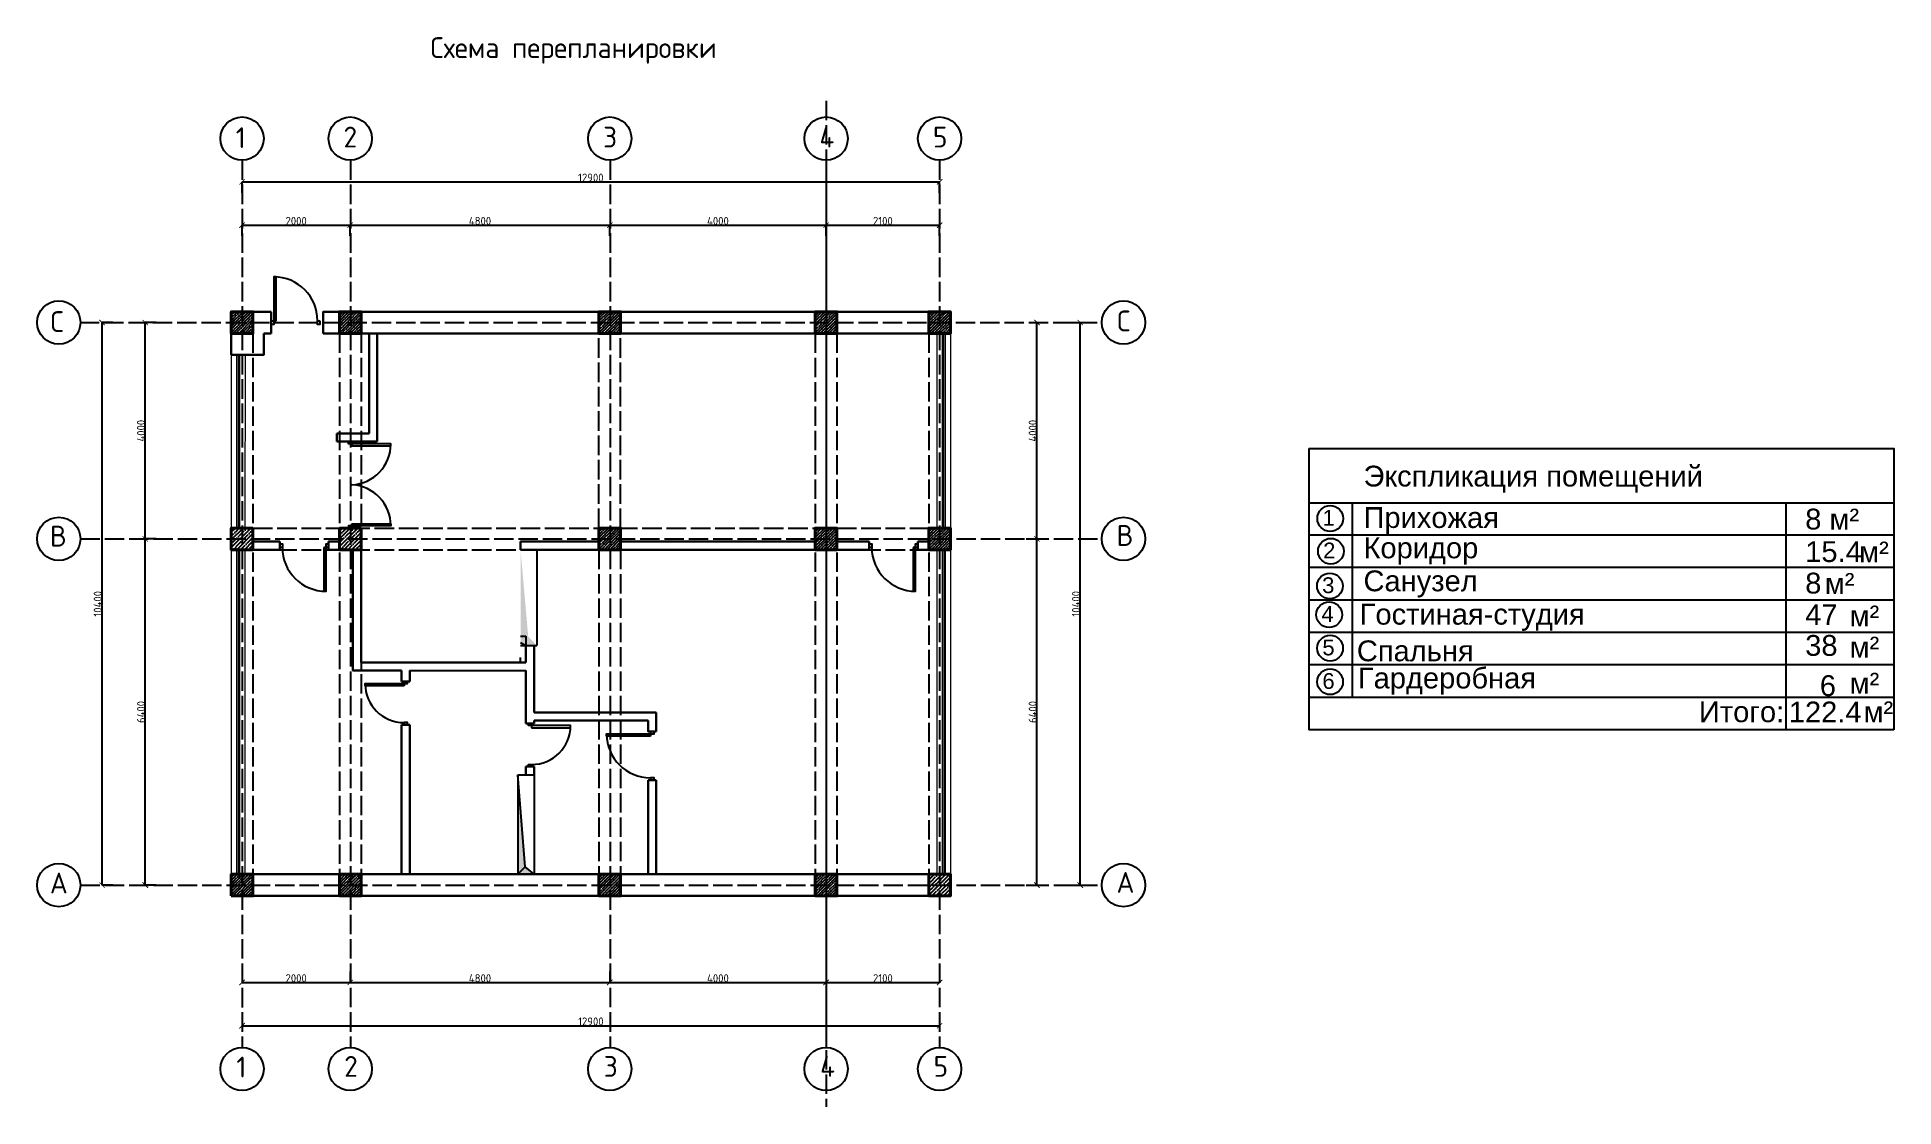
# Model space of a CAD drawing. Header units: millimetres. Extents: x -79936 to 190348, y -17907 to 78730.
# Drawn here: x -79936 to -45600, y -8152 to 11624 of the extents above; entities that cross this region are included whole.
import ezdxf

# ---------------------------------------------------------------- set-up
doc = ezdxf.new("R2010")
doc.units = ezdxf.units.MM
doc.linetypes.add('ACAD_ISO02W100', pattern=[15, 12, -3])
for name, color, linetype in [('A-Door', 150, 'Continuous'), ('FUR', 42, 'Continuous'), ('NET 01', 8, 'Continuous'), ('Plan 1', 7, 'Continuous'), ('Plan 2', 7, 'Continuous')]:
    doc.layers.add(name, color=color, linetype=linetype)
doc.styles.add('Annotative', font='arial.ttf')
doc.styles.add('gost', font='GOST Common.ttf')
doc.styles.get("Standard").update_dxf_attribs({"font": 'arial.ttf'})
doc.dimstyles.new('Copy of GOST', dxfattribs={"dimtxt": 150, "dimasz": 100, "dimexe": 0.18, "dimexo": 0.06, "dimgap": 3, "dimtad": 1, "dimdec": 0, "dimzin": 0, "dimdsep": 46, "dimtxsty": 'gost', "dimblk": 'ARCHTICK', "dimcen": 0.09, "dimclrt": 256, "dimadec": 0, "dimazin": 0, "dimtfac": 1, "dimtdec": 0, "dimtofl": 0, "dimtmove": 0, "dimatfit": 3, "dimldrblk": 'ARCHTICK', "dimfxl": 200, "dimfxlon": 1, "dimtolj": 1, "dimtzin": 0, "dimarcsym": 0})
pattern_1 = [(45, (-128819.93, -17052.96), (-70.71068, 70.71068), []), (45, (-128749.22, -17052.96), (-70.71068, 70.71068), [125, -25, 0, -25])]

msp = doc.modelspace()

# ---------------------------------------------------------------- texts
at = {"color": 18, "true_color": 0x000000, "char_height": 384.8748, "width": 528.16585, "attachment_point": 1}
for insert in [(-46243.426, 2297.302), (-46878.136, 1717.201), (-46418.086, 1114.595), (-46418.086, 540.184), (-46418.086, -126.524), (-46160.64, -656.267)]:
    msp.add_mtext('м²', dxfattribs=dict(at, insert=insert))
at = {"layer": 'Plan 1'}
for s, width, insert, char_height, attachment_point, style in [('Схема перепланировки', 12549.72034, (-72661.793, 11622.528), 384.87481, 1, 'gost'), ('1', 384.87481, (-76262.53, 9957.32), 384.875, 1, 'gost'), ('2', 384.87481, (-74269.009, 9969.164), 384.875, 1, 'gost'), ('3', 384.87481, (-69469.219, 9969.164), 384.875, 1, 'gost'), ('4', 384.87481, (-65469.219, 9969.164), 384.875, 1, 'gost'), ('5', 384.87481, (-63369.219, 9969.164), 384.875, 1, 'gost'), ('C', 384.87481, (-79699.536, 6557.834), 384.875, 1, 'gost'), ('C', 384.87481, (-59974.672, 6569.99), 384.875, 1, 'gost'), ('{\\fArial|b0|i0|c204|p34;Экспликация\\fArial|b0|i0|c0|p34; \\fArial|b0|i0|c204|p34;помещений}', 8405.24825, (-55407.806, 3204.969), 384.87481, 7, 'Annotative'), ('{\\fArial|b0|i0|c204|p34;Прихожая}', 3989.51501, (-55407.806, 2434.222), 384.87481, 7, 'gost'), ('{\\fArial|b0|i0|c0|p34;8 \\fArial|b0|i0|c204|p34;м\\fArial|b0|i0|c0|p34;²}', 4894.88202, (-47239.443, 2516.188), 384.87481, 7, 'gost'), ('B', 384.87481, (-79699.536, 2591.662), 384.875, 1, 'gost'), ('B', 384.87481, (-59974.672, 2603.818), 384.875, 1, 'gost'), ('{\\fArial|b0|i0|c204|p34;Коридор}', 8218.21678, (-55407.806, 1873.766), 384.87481, 7, 'gost'), ('{\\fArial|b0|i0|c0|p34;15.4}', 384.87481, (-47239.443, 1914.546), 384.87481, 7, 'gost'), ('{\\fArial|b0|i0|c204|p34;Санузел}', 9987.31794, (-55407.806, 1263.679), 384.87481, 7, 'gost'), ('{\\fArial|b0|i0|c0|p34;8}', 384.87481, (-47239.443, 1332.473), 384.87481, 7, 'gost'), ('\\pt1539.49923;{\\fArial|b0|i0|c204|p34;Гостиная-студия}', 8595.07723, (-55478.031, 647.231), 384.87481, 7, 'gost'), ('{\\fArial|b0|i0|c0|p34;47}', 384.87481, (-47239.443, 754.893), 384.87481, 7, 'gost'), ('{\\fArial|b0|i0|c204|p34;Спальня}', 4744.77434, (-55530.521, 80.612), 384.87481, 7, 'gost'), ('{\\fArial|b0|i0|c0|p34;38}', 384.87481, (-47239.443, 180.482), 384.87481, 7, 'gost'), ('{\\fArial|b0|i0|c204|p34;Гардеробная}', 4277.2414, (-55511.383, -532.279), 384.87481, 7, 'gost'), ('{\\fArial|b0|i0|c0|p34;6}', 384.87481, (-46969.398, -562.442), 384.87481, 7, 'gost'), ('{\\fArial|b0|i0|c204|p34;Итого:}', 384.87481, (-49204.334, -1045.648), 384.87481, 7, 'gost'), ('{\\fArial|b0|i0|c0|p34;122.4}', 384.87481, (-47543.16, -1044.605), 384.87481, 7, 'gost'), ('A', 384.87481, (-79699.536, -3821.681), 384.875, 1, 'gost'), ('A', 384.87481, (-59974.672, -3809.525), 384.875, 1, 'gost'), ('3', 384.87481, (-69457.021, -7211.351), 384.875, 1, 'gost'), ('4', 384.87481, (-65457.021, -7211.351), 384.875, 1, 'gost'), ('1', 384.87481, (-76250.332, -7223.195), 384.875, 1, 'gost'), ('2', 384.87481, (-74256.811, -7211.351), 384.875, 1, 'gost'), ('5', 384.87481, (-63357.021, -7211.351), 384.875, 1, 'gost')]:
    msp.add_mtext_dynamic_manual_height_columns(s, width=width, gutter_width=0.55, heights=[0], dxfattribs=dict(at, insert=insert, char_height=char_height, attachment_point=attachment_point, style=style))
at = {"layer": 'Plan 2', "char_height": 291.938, "attachment_point": 1}
for s, insert in [('1', (-56165.555, 2884.179)), ('2', (-56154.319, 2279.962)), ('3', (-56172.873, 1637.635)), ('4', (-56185.612, 1106.152)), ('5', (-56168.248, 487.263)), ('6', (-56168.248, -133.311))]:
    msp.add_mtext_dynamic_manual_height_columns(s, width=291.93784, gutter_width=0.973, heights=[0], dxfattribs=dict(at, insert=insert))

# ---------------------------------------------------------------- blocks, each defined once
blk = doc.blocks.new('_ArchTick')
at = {"color": 0, "linetype": 'ByBlock', "const_width": 0.15}
blk.add_lwpolyline([(-0.5, -0.5), (0.5, 0.5)], dxfattribs=at)
blk = doc.blocks.new('*D440')
at = {"layer": 'Defpoints', "color": 0, "lineweight": 40, "transparency": 16777216}
for p in [(-77936, 2348), (-76146, 2348), (-76146, -4052)]:
    blk.add_point(p, dxfattribs=at)
at = {"layer": 'FUR', "color": 0, "lineweight": -2, "transparency": 16777216}
for p, q in [((-77736, 2348), (-77936, 2348)), ((-77936, -4052), (-77936, 2348)), ((-77736, -4052), (-77936, -4052))]:
    blk.add_line(p, q, dxfattribs=at)
at = {"layer": 'FUR', "color": 0, "lineweight": -2, "transparency": 16777216, "xscale": 100, "yscale": 100, "zscale": 100}
for p, rotation in [((-77936, 2348), 90), ((-77936, -4052), 270)]:
    blk.add_blockref('_ArchTick', p, dxfattribs=dict(at, rotation=rotation))
at = {"layer": 'FUR', "color": 7, "transparency": 16777216, "insert": (-78014, -852), "char_height": 150, "attachment_point": 5, "rotation": 90, "style": 'gost'}
blk.add_mtext('\\A1;6400', dxfattribs=at)
blk = doc.blocks.new('*D441')
at = {"layer": 'Defpoints', "color": 0, "lineweight": 40, "transparency": 16777216}
for p in [(-77936, 6348), (-76146, 6348), (-75474, 2348)]:
    blk.add_point(p, dxfattribs=at)
at = {"layer": 'FUR', "color": 0, "lineweight": -2, "transparency": 16777216}
for p, q in [((-77736, 6348), (-77936, 6348)), ((-77936, 2348), (-77936, 6348)), ((-77736, 2348), (-77936, 2348))]:
    blk.add_line(p, q, dxfattribs=at)
at = {"layer": 'FUR', "color": 0, "lineweight": -2, "transparency": 16777216, "xscale": 100, "yscale": 100, "zscale": 100}
for p, rotation in [((-77936, 6348), 90), ((-77936, 2348), 270)]:
    blk.add_blockref('_ArchTick', p, dxfattribs=dict(at, rotation=rotation))
at = {"layer": 'FUR', "color": 7, "transparency": 16777216, "insert": (-78014, 4348), "char_height": 150, "attachment_point": 5, "rotation": 90, "style": 'gost'}
blk.add_mtext('\\A1;4000', dxfattribs=at)
blk = doc.blocks.new('*D438')
at = {"layer": 'Defpoints', "color": 0, "lineweight": 40, "transparency": 16777216}
for p in [(-78736, 6348), (-76146, 6348), (-76146, -4052)]:
    blk.add_point(p, dxfattribs=at)
at = {"layer": 'FUR', "color": 0, "lineweight": -2, "transparency": 16777216}
for p, q in [((-78536, 6348), (-78736, 6348)), ((-78736, -4052), (-78736, 6348)), ((-78536, -4052), (-78736, -4052))]:
    blk.add_line(p, q, dxfattribs=at)
at = {"layer": 'FUR', "color": 0, "lineweight": -2, "transparency": 16777216, "xscale": 100, "yscale": 100, "zscale": 100}
for p, rotation in [((-78736, 6348), 90), ((-78736, -4052), 270)]:
    blk.add_blockref('_ArchTick', p, dxfattribs=dict(at, rotation=rotation))
at = {"layer": 'FUR', "color": 7, "transparency": 16777216, "insert": (-78814, 1148), "char_height": 150, "attachment_point": 5, "rotation": 90, "style": 'gost'}
blk.add_mtext('\\A1;10400', dxfattribs=at)
blk = doc.blocks.new('*D442')
at = {"color": 0, "lineweight": -2, "transparency": 16777216}
for p, q in [((-76146, 8748), (-76146, 8948)), ((-76146, 8948), (-63246, 8948)), ((-63246, 8748), (-63246, 8948))]:
    blk.add_line(p, q, dxfattribs=at)
at = {"layer": 'Defpoints', "color": 0, "lineweight": 40, "transparency": 16777216}
for p in [(-63246, 8948), (-76146, 6348), (-63246, 6348)]:
    blk.add_point(p, dxfattribs=at)
at = {"color": 0, "lineweight": -2, "transparency": 16777216, "xscale": 100, "yscale": 100, "zscale": 100, "rotation": 180}
blk.add_blockref('_ArchTick', (-76146, 8948), dxfattribs=at)
at = {"color": 0, "lineweight": -2, "transparency": 16777216, "xscale": 100, "yscale": 100, "zscale": 100}
blk.add_blockref('_ArchTick', (-63246, 8948), dxfattribs=at)
at = {"transparency": 16777216, "insert": (-69696, 9026), "char_height": 150, "attachment_point": 5, "style": 'gost'}
blk.add_mtext('\\A1;12900', dxfattribs=at)
blk = doc.blocks.new('*D443')
at = {"color": 0, "lineweight": -2, "transparency": 16777216}
for p, q in [((-76146, -6452), (-76146, -6652)), ((-63246, -6452), (-63246, -6652)), ((-76146, -6652), (-63246, -6652))]:
    blk.add_line(p, q, dxfattribs=at)
at = {"layer": 'Defpoints', "color": 0, "lineweight": 40, "transparency": 16777216}
for p in [(-76146, -4052), (-63246, -4052), (-63246, -6652)]:
    blk.add_point(p, dxfattribs=at)
at = {"color": 0, "lineweight": -2, "transparency": 16777216, "xscale": 100, "yscale": 100, "zscale": 100, "rotation": 180}
blk.add_blockref('_ArchTick', (-76146, -6652), dxfattribs=at)
at = {"color": 0, "lineweight": -2, "transparency": 16777216, "xscale": 100, "yscale": 100, "zscale": 100}
blk.add_blockref('_ArchTick', (-63246, -6652), dxfattribs=at)
at = {"transparency": 16777216, "insert": (-69696, -6574), "char_height": 150, "attachment_point": 5, "style": 'gost'}
blk.add_mtext('\\A1;12900', dxfattribs=at)
blk = doc.blocks.new('*D444')
at = {"color": 0, "lineweight": -2, "transparency": 16777216}
for p, q in [((-61646, 2348), (-61446, 2348)), ((-61446, -4052), (-61446, 2348)), ((-61646, -4052), (-61446, -4052))]:
    blk.add_line(p, q, dxfattribs=at)
at = {"layer": 'Defpoints', "color": 0, "lineweight": 40, "transparency": 16777216}
for p in [(-63246, 2348), (-61446, 2348), (-63246, -4052)]:
    blk.add_point(p, dxfattribs=at)
at = {"color": 0, "lineweight": -2, "transparency": 16777216, "xscale": 100, "yscale": 100, "zscale": 100}
for p, rotation in [((-61446, 2348), 90), ((-61446, -4052), 270)]:
    blk.add_blockref('_ArchTick', p, dxfattribs=dict(at, rotation=rotation))
at = {"transparency": 16777216, "insert": (-61524, -852), "char_height": 150, "attachment_point": 5, "rotation": 90, "style": 'gost'}
blk.add_mtext('\\A1;6400', dxfattribs=at)
blk = doc.blocks.new('*D445')
at = {"color": 0, "lineweight": -2, "transparency": 16777216}
for p, q in [((-61446, 6348), (-61446, 6348)), ((-61446, 2348), (-61446, 6348)), ((-61646, 2348), (-61446, 2348))]:
    blk.add_line(p, q, dxfattribs=at)
at = {"layer": 'Defpoints', "color": 0, "lineweight": 40, "transparency": 16777216}
for p in [(-61446, 6348), (-61446, 6348), (-63246, 2348)]:
    blk.add_point(p, dxfattribs=at)
at = {"color": 0, "lineweight": -2, "transparency": 16777216, "xscale": 100, "yscale": 100, "zscale": 100}
for p, rotation in [((-61446, 6348), 90), ((-61446, 2348), 270)]:
    blk.add_blockref('_ArchTick', p, dxfattribs=dict(at, rotation=rotation))
at = {"transparency": 16777216, "insert": (-61524, 4348), "char_height": 150, "attachment_point": 5, "rotation": 90, "style": 'gost'}
blk.add_mtext('\\A1;4000', dxfattribs=at)
blk = doc.blocks.new('*D439')
at = {"color": 0, "lineweight": -2, "transparency": 16777216}
for p, q in [((-60846, 6348), (-60646, 6348)), ((-60646, -4052), (-60646, 6348)), ((-60846, -4052), (-60646, -4052))]:
    blk.add_line(p, q, dxfattribs=at)
at = {"layer": 'Defpoints', "color": 0, "lineweight": 40, "transparency": 16777216}
for p in [(-63246, 6348), (-60646, 6348), (-63246, -4052)]:
    blk.add_point(p, dxfattribs=at)
at = {"color": 0, "lineweight": -2, "transparency": 16777216, "xscale": 100, "yscale": 100, "zscale": 100}
for p, rotation in [((-60646, 6348), 90), ((-60646, -4052), 270)]:
    blk.add_blockref('_ArchTick', p, dxfattribs=dict(at, rotation=rotation))
at = {"transparency": 16777216, "insert": (-60724, 1148), "char_height": 150, "attachment_point": 5, "rotation": 90, "style": 'gost'}
blk.add_mtext('\\A1;10400', dxfattribs=at)
blk = doc.blocks.new('*D446')
at = {"color": 0, "lineweight": -2, "transparency": 16777216}
for p, q in [((-76146, -5652), (-76146, -5852)), ((-74146, -5652), (-74146, -5852)), ((-76146, -5852), (-74146, -5852))]:
    blk.add_line(p, q, dxfattribs=at)
at = {"layer": 'Defpoints', "color": 0, "lineweight": 40, "transparency": 16777216}
for p in [(-76146, -4052), (-74146, -4052), (-74146, -5852)]:
    blk.add_point(p, dxfattribs=at)
at = {"color": 0, "lineweight": -2, "transparency": 16777216, "xscale": 100, "yscale": 100, "zscale": 100, "rotation": 180}
blk.add_blockref('_ArchTick', (-76146, -5852), dxfattribs=at)
at = {"color": 0, "lineweight": -2, "transparency": 16777216, "xscale": 100, "yscale": 100, "zscale": 100}
blk.add_blockref('_ArchTick', (-74146, -5852), dxfattribs=at)
at = {"transparency": 16777216, "insert": (-75146, -5774), "char_height": 150, "attachment_point": 5, "style": 'gost'}
blk.add_mtext('\\A1;2000', dxfattribs=at)
blk = doc.blocks.new('*D447')
at = {"color": 0, "lineweight": -2, "transparency": 16777216}
for p, q in [((-74146, -5652), (-74146, -5852)), ((-69346, -5652), (-69346, -5852)), ((-74146, -5852), (-69346, -5852))]:
    blk.add_line(p, q, dxfattribs=at)
at = {"layer": 'Defpoints', "color": 0, "lineweight": 40, "transparency": 16777216}
for p in [(-74146, -4052), (-69346, -4252), (-69346, -5852)]:
    blk.add_point(p, dxfattribs=at)
at = {"color": 0, "lineweight": -2, "transparency": 16777216, "xscale": 100, "yscale": 100, "zscale": 100, "rotation": 180}
blk.add_blockref('_ArchTick', (-74146, -5852), dxfattribs=at)
at = {"color": 0, "lineweight": -2, "transparency": 16777216, "xscale": 100, "yscale": 100, "zscale": 100}
blk.add_blockref('_ArchTick', (-69346, -5852), dxfattribs=at)
at = {"transparency": 16777216, "insert": (-71746, -5774), "char_height": 150, "attachment_point": 5, "style": 'gost'}
blk.add_mtext('\\A1;4800', dxfattribs=at)
blk = doc.blocks.new('*D448')
at = {"color": 0, "lineweight": -2, "transparency": 16777216}
for p, q in [((-69346, -5652), (-69346, -5852)), ((-65346, -5652), (-65346, -5852)), ((-69346, -5852), (-65346, -5852))]:
    blk.add_line(p, q, dxfattribs=at)
at = {"layer": 'Defpoints', "color": 0, "lineweight": 40, "transparency": 16777216}
for p in [(-65346, -4052), (-69346, -4252), (-65346, -5852)]:
    blk.add_point(p, dxfattribs=at)
at = {"color": 0, "lineweight": -2, "transparency": 16777216, "xscale": 100, "yscale": 100, "zscale": 100, "rotation": 180}
blk.add_blockref('_ArchTick', (-69346, -5852), dxfattribs=at)
at = {"color": 0, "lineweight": -2, "transparency": 16777216, "xscale": 100, "yscale": 100, "zscale": 100}
blk.add_blockref('_ArchTick', (-65346, -5852), dxfattribs=at)
at = {"transparency": 16777216, "insert": (-67346, -5774), "char_height": 150, "attachment_point": 5, "style": 'gost'}
blk.add_mtext('\\A1;4000', dxfattribs=at)
blk = doc.blocks.new('*D449')
at = {"color": 0, "lineweight": -2, "transparency": 16777216}
for p, q in [((-65346, -5652), (-65346, -5852)), ((-63246, -5652), (-63246, -5852)), ((-65346, -5852), (-63246, -5852))]:
    blk.add_line(p, q, dxfattribs=at)
at = {"layer": 'Defpoints', "color": 0, "lineweight": 40, "transparency": 16777216}
for p in [(-65346, -4052), (-63246, -4052), (-63246, -5852)]:
    blk.add_point(p, dxfattribs=at)
at = {"color": 0, "lineweight": -2, "transparency": 16777216, "xscale": 100, "yscale": 100, "zscale": 100, "rotation": 180}
blk.add_blockref('_ArchTick', (-65346, -5852), dxfattribs=at)
at = {"color": 0, "lineweight": -2, "transparency": 16777216, "xscale": 100, "yscale": 100, "zscale": 100}
blk.add_blockref('_ArchTick', (-63246, -5852), dxfattribs=at)
at = {"transparency": 16777216, "insert": (-64296, -5774), "char_height": 150, "attachment_point": 5, "style": 'gost'}
blk.add_mtext('\\A1;2100', dxfattribs=at)
blk = doc.blocks.new('*D450')
at = {"color": 0, "lineweight": -2, "transparency": 16777216}
for p, q in [((-76146, 7948), (-76146, 8148)), ((-76146, 8148), (-74146, 8148)), ((-74146, 7948), (-74146, 8148))]:
    blk.add_line(p, q, dxfattribs=at)
at = {"layer": 'Defpoints', "color": 0, "lineweight": 40, "transparency": 16777216}
for p in [(-74146, 8148), (-76146, 6348), (-74146, 6348)]:
    blk.add_point(p, dxfattribs=at)
at = {"color": 0, "lineweight": -2, "transparency": 16777216, "xscale": 100, "yscale": 100, "zscale": 100, "rotation": 180}
blk.add_blockref('_ArchTick', (-76146, 8148), dxfattribs=at)
at = {"color": 0, "lineweight": -2, "transparency": 16777216, "xscale": 100, "yscale": 100, "zscale": 100}
blk.add_blockref('_ArchTick', (-74146, 8148), dxfattribs=at)
at = {"transparency": 16777216, "insert": (-75146, 8226), "char_height": 150, "attachment_point": 5, "style": 'gost'}
blk.add_mtext('\\A1;2000', dxfattribs=at)
blk = doc.blocks.new('*D451')
at = {"color": 0, "lineweight": -2, "transparency": 16777216}
for p, q in [((-74146, 7948), (-74146, 8148)), ((-74146, 8148), (-69346, 8148)), ((-69346, 7948), (-69346, 8148))]:
    blk.add_line(p, q, dxfattribs=at)
at = {"layer": 'Defpoints', "color": 0, "lineweight": 40, "transparency": 16777216}
for p in [(-69346, 8148), (-74146, 6348), (-69346, 6348)]:
    blk.add_point(p, dxfattribs=at)
at = {"color": 0, "lineweight": -2, "transparency": 16777216, "xscale": 100, "yscale": 100, "zscale": 100, "rotation": 180}
blk.add_blockref('_ArchTick', (-74146, 8148), dxfattribs=at)
at = {"color": 0, "lineweight": -2, "transparency": 16777216, "xscale": 100, "yscale": 100, "zscale": 100}
blk.add_blockref('_ArchTick', (-69346, 8148), dxfattribs=at)
at = {"transparency": 16777216, "insert": (-71746, 8226), "char_height": 150, "attachment_point": 5, "style": 'gost'}
blk.add_mtext('\\A1;4800', dxfattribs=at)
blk = doc.blocks.new('*D452')
at = {"color": 0, "lineweight": -2, "transparency": 16777216}
for p, q in [((-69346, 7948), (-69346, 8148)), ((-69346, 8148), (-65346, 8148)), ((-65346, 7948), (-65346, 8148))]:
    blk.add_line(p, q, dxfattribs=at)
at = {"layer": 'Defpoints', "color": 0, "lineweight": 40, "transparency": 16777216}
for p in [(-65346, 8148), (-69346, 6348), (-65346, 6348)]:
    blk.add_point(p, dxfattribs=at)
at = {"color": 0, "lineweight": -2, "transparency": 16777216, "xscale": 100, "yscale": 100, "zscale": 100, "rotation": 180}
blk.add_blockref('_ArchTick', (-69346, 8148), dxfattribs=at)
at = {"color": 0, "lineweight": -2, "transparency": 16777216, "xscale": 100, "yscale": 100, "zscale": 100}
blk.add_blockref('_ArchTick', (-65346, 8148), dxfattribs=at)
at = {"transparency": 16777216, "insert": (-67346, 8226), "char_height": 150, "attachment_point": 5, "style": 'gost'}
blk.add_mtext('\\A1;4000', dxfattribs=at)
blk = doc.blocks.new('*D453')
at = {"color": 0, "lineweight": -2, "transparency": 16777216}
for p, q in [((-65346, 7948), (-65346, 8148)), ((-65346, 8148), (-63246, 8148)), ((-63246, 7948), (-63246, 8148))]:
    blk.add_line(p, q, dxfattribs=at)
at = {"layer": 'Defpoints', "color": 0, "lineweight": 40, "transparency": 16777216}
for p in [(-63246, 8148), (-65346, 6348), (-63246, 6348)]:
    blk.add_point(p, dxfattribs=at)
at = {"color": 0, "lineweight": -2, "transparency": 16777216, "xscale": 100, "yscale": 100, "zscale": 100, "rotation": 180}
blk.add_blockref('_ArchTick', (-65346, 8148), dxfattribs=at)
at = {"color": 0, "lineweight": -2, "transparency": 16777216, "xscale": 100, "yscale": 100, "zscale": 100}
blk.add_blockref('_ArchTick', (-63246, 8148), dxfattribs=at)
at = {"transparency": 16777216, "insert": (-64296, 8226), "char_height": 150, "attachment_point": 5, "style": 'gost'}
blk.add_mtext('\\A1;2100', dxfattribs=at)

# ---------------------------------------------------------------- dimensions: what is measured, and where the dimension line sits
at = {"color": 253}
for base, p1, p2, picture, middle in [((-63246.224, 8948.074), (-76146.013, 6348.074), (-63246.224, 6348.074), '*D442', (-69696.118, 9026.074)), ((-74146.013, 8148.074), (-76146.013, 6348.074), (-74146.013, 6348.074), '*D450', (-75146.013, 8226.074)), ((-63246.224, -6651.926), (-76146.013, -4051.926), (-63246.224, -4051.926), '*D443', (-69696.118, -6573.926)), ((-74146.013, -5851.926), (-76146.013, -4051.926), (-74146.013, -4051.926), '*D446', (-75146.013, -5773.926))]:
    dim = msp.add_linear_dim(base=base, p1=p1, p2=p2, dimstyle='Copy of GOST', dxfattribs=at)
    dim.commit()
    dim.dimension.update_dxf_attribs({"geometry": picture, "text_midpoint": middle})
for base, p1, p2, picture, middle in [((-69346.224, 8148.074), (-74146.013, 6348.074), (-69346.224, 6348.074), '*D451', (-71746.118, 8226.074)), ((-65346.224, 8148.074), (-69346.224, 6348.074), (-65346.224, 6348.074), '*D452', (-67346.224, 8226.074)), ((-63246.221, 8148.074), (-65346.224, 6348.074), (-63246.221, 6348.073), '*D453', (-64296.222, 8226.074)), ((-69346.224, -5851.926), (-74146.013, -4051.926), (-69346.224, -4251.926), '*D447', (-71746.118, -5773.926)), ((-65346.41, -5851.926), (-69346.224, -4251.926), (-65346.41, -4051.926), '*D448', (-67346.317, -5773.926)), ((-63246.211, -5851.926), (-65346.41, -4051.926), (-63246.211, -4051.926), '*D449', (-64296.311, -5773.926))]:
    dim = msp.add_linear_dim(base=base, p1=p1, p2=p2, dimstyle='Copy of GOST', override={"dimtmove": 1}, dxfattribs=at)
    dim.commit()
    dim.dimension.update_dxf_attribs({"geometry": picture, "text_midpoint": middle})
for base, p2, picture, middle in [((-60646.224, 6348.074), (-63246.224, 6348.074), '*D439', (-60724.224, 1148.074)), ((-61446.224, 2348.158), (-63246.196, 2348.158), '*D444', (-61524.224, -851.884))]:
    dim = msp.add_linear_dim(base=base, p1=(-63246.224, -4051.926), p2=p2, angle=90, dimstyle='Copy of GOST', dxfattribs=at)
    dim.commit()
    dim.dimension.update_dxf_attribs({"geometry": picture, "text_midpoint": middle})
dim = msp.add_linear_dim(base=(-61446.224, 6348.074), p1=(-63246.196, 2348.158), p2=(-61446.224, 6348.074), angle=90, dimstyle='Copy of GOST', override={"dimtmove": 1}, dxfattribs=at)
dim.commit()
dim.dimension.update_dxf_attribs({"geometry": '*D445', "text_midpoint": (-61524.224, 4348.116)})
at = {"layer": 'FUR', "color": 253}
for base, p1, p2, override, picture, middle in [((-78735.614, 6348.074), (-76146.013, -4051.926), (-76146.013, 6348.074), {"dimclrt": 7}, '*D438', (-78813.614, 1148.074)), ((-77935.615, 6348.073), (-75473.841, 2348.074), (-76146.014, 6348.073), {"dimclrt": 7, "dimtmove": 1}, '*D441', (-78013.615, 4348.074)), ((-77935.615, 2348.074), (-76146.014, -4051.926), (-76146.014, 2348.074), {"dimclrt": 7}, '*D440', (-78013.615, -851.926))]:
    dim = msp.add_linear_dim(base=base, p1=p1, p2=p2, angle=90, dimstyle='Copy of GOST', override=override, dxfattribs=at)
    dim.commit()
    dim.dimension.update_dxf_attribs({"geometry": picture, "text_midpoint": middle})

# ---------------------------------------------------------------- hatches: boundary and pattern name
at = {"transparency": 33554687}
h = msp.add_hatch(dxfattribs=at)
h.set_pattern_fill('ANSI35', color=1, scale=300)
h.set_pattern_definition([(45, (-129339.03, -16329.34), (-53.03301, 53.03301), []), (45, (-129286, -16329.34), (-53.03301, 53.03301), [93.75, -18.75, 0, -18.75])])
h.paths.add_polyline_path([(-75946.013, 6548.074), (-76346.013, 6548.074), (-76346.013, 6148.074), (-75946.013, 6148.074)])
h = msp.add_hatch(dxfattribs=at)
h.set_pattern_fill('ANSI35', color=1, scale=300)
h.set_pattern_definition([(45, (-132467.196, -16852.96), (-53.03301, 53.03301), []), (45, (-132414.16, -16852.96), (-53.03301, 53.03301), [93.75, -18.75, 0, -18.75])])
h.paths.add_polyline_path([(-73946.013, 6548.074), (-74346.013, 6548.074), (-74346.013, 6148.074), (-73946.013, 6148.074)])
h = msp.add_hatch(dxfattribs=at)
h.set_pattern_fill('ANSI35', color=1, scale=300)
h.set_pattern_definition([(45, (-127667.406, -16852.96), (-53.03301, 53.03301), []), (45, (-127614.37, -16852.96), (-53.03301, 53.03301), [93.75, -18.75, 0, -18.75])])
h.paths.add_polyline_path([(-69146.224, 6548.074), (-69546.224, 6548.074), (-69546.224, 6148.074), (-69146.224, 6148.074)])
h = msp.add_hatch(dxfattribs=at)
h.set_pattern_fill('ANSI35', color=1, scale=300)
h.set_pattern_definition([(45, (-123667.406, -16852.96), (-53.03301, 53.03301), []), (45, (-123614.37, -16852.96), (-53.03301, 53.03301), [93.75, -18.75, 0, -18.75])])
h.paths.add_polyline_path([(-65146.224, 6548.074), (-65546.224, 6548.074), (-65546.224, 6148.074), (-65146.224, 6148.074)])
h = msp.add_hatch(dxfattribs=at)
h.set_pattern_fill('ANSI35', color=1, scale=300)
h.set_pattern_definition([(45, (-121567.406, -16852.96), (-53.03301, 53.03301), []), (45, (-121514.37, -16852.96), (-53.03301, 53.03301), [93.75, -18.75, 0, -18.75])])
h.paths.add_polyline_path([(-63046.224, 6548.074), (-63446.224, 6548.074), (-63446.224, 6148.074), (-63046.224, 6148.074)])
h = msp.add_hatch(color=252, dxfattribs=at)
h.dxf.hatch_style = 1
h.paths.add_polyline_path([(-69482.111, 2754.827), (-69482.111, 2754.491), (-69482.111, 2754.491)])
h = msp.add_hatch(dxfattribs=at)
h.set_pattern_fill('ANSI35', color=1, scale=400)
h.set_pattern_definition(pattern_1)
h.paths.add_polyline_path([(-76346.013, 2548.074), (-76346.013, 2148.074), (-75946.013, 2148.074), (-75946.013, 2548.074)])
h = msp.add_hatch(dxfattribs=at)
h.set_pattern_fill('ANSI35', color=1, scale=400)
h.set_pattern_definition(pattern_1)
h.paths.add_polyline_path([(-74346.013, 2548.074), (-74346.013, 2148.074), (-73946.013, 2148.074), (-73946.013, 2548.074)])
h = msp.add_hatch(dxfattribs=at)
h.set_pattern_fill('ANSI35', color=1, scale=300)
h.set_pattern_definition([(45, (-127667.195, -20852.96), (-53.03301, 53.03301), []), (45, (-127614.16, -20852.96), (-53.03301, 53.03301), [93.75, -18.75, 0, -18.75])])
h.paths.add_polyline_path([(-69146.013, 2548.074), (-69546.013, 2548.074), (-69546.013, 2148.074), (-69146.013, 2148.074)])
h = msp.add_hatch(dxfattribs=at)
h.set_pattern_fill('ANSI35', color=1, scale=300)
h.set_pattern_definition([(45, (-123668.676, -20852.62), (-53.03301, 53.03301), []), (45, (-123615.64, -20852.62), (-53.03301, 53.03301), [93.75, -18.75, 0, -18.75])])
h.paths.add_polyline_path([(-65147.494, 2548.409), (-65547.494, 2548.409), (-65547.494, 2148.409), (-65147.494, 2148.409)])
h = msp.add_hatch(dxfattribs=at)
h.set_pattern_fill('ANSI35', color=1, scale=300)
h.set_pattern_definition([(45, (-121567.406, -20852.96), (-53.03301, 53.03301), []), (45, (-121514.37, -20852.96), (-53.03301, 53.03301), [93.75, -18.75, 0, -18.75])])
h.paths.add_polyline_path([(-63046.224, 2548.074), (-63446.224, 2548.074), (-63446.224, 2148.074), (-63046.224, 2148.074)])
at = {"true_color": 0x000000, "transparency": 33554687}
h = msp.add_hatch(color=18, dxfattribs=at)
h.dxf.hatch_style = 1
h.paths.add_polyline_path([(-70854.174, 542.8), (-70996.013, 375.508), (-70696.013, 375.508)])
h.paths.add_polyline_path([(-70996.013, 2146.444), (-70996.013, 575.508), (-70996.013, 375.508), (-70854.174, 542.8)])
at = {"transparency": 33554687}
h = msp.add_hatch(color=7, dxfattribs=at)
h.dxf.hatch_style = 1
h.paths.add_polyline_path([(-71046.013, -2011.926), (-71046.013, -3851.926), (-70908.076, -3717.377)])
h.paths.add_polyline_path([(-70908.076, -3717.377), (-71046.013, -3851.926), (-70746.013, -3851.926)])
h = msp.add_hatch(dxfattribs=at)
h.set_pattern_fill('ANSI35', color=1, scale=300)
h.set_pattern_definition([(45, (-129339.03, -26729.34), (-53.03301, 53.03301), []), (45, (-129286, -26729.34), (-53.03301, 53.03301), [93.75, -18.75, 0, -18.75])])
h.paths.add_polyline_path([(-75946.013, -3851.926), (-76346.013, -3851.926), (-76346.013, -4251.926), (-75946.013, -4251.926)])
h = msp.add_hatch(dxfattribs=at)
h.set_pattern_fill('ANSI35', color=1, scale=300)
h.set_pattern_definition([(45, (-127339.03, -26729.34), (-53.03301, 53.03301), []), (45, (-127286, -26729.34), (-53.03301, 53.03301), [93.75, -18.75, 0, -18.75])])
h.paths.add_polyline_path([(-73946.013, -3851.926), (-74346.013, -3851.926), (-74346.013, -4251.926), (-73946.013, -4251.926)])
h = msp.add_hatch(dxfattribs=at)
h.set_pattern_fill('ANSI35', color=1, scale=300)
h.set_pattern_definition([(45, (-127667.406, -27252.96), (-53.03301, 53.03301), []), (45, (-127614.37, -27252.96), (-53.03301, 53.03301), [93.75, -18.75, 0, -18.75])])
h.paths.add_polyline_path([(-69146.224, -3851.926), (-69546.224, -3851.926), (-69546.224, -4251.926), (-69146.224, -4251.926)])
h = msp.add_hatch(dxfattribs=at)
h.set_pattern_fill('ANSI35', color=1, scale=300)
h.set_pattern_definition([(45, (-123667.406, -27252.62), (-53.03301, 53.03301), []), (45, (-123614.37, -27252.62), (-53.03301, 53.03301), [93.75, -18.75, 0, -18.75])])
h.paths.add_polyline_path([(-65146.224, -3851.591), (-65546.224, -3851.591), (-65546.224, -4251.591), (-65146.224, -4251.591)])
h = msp.add_hatch(dxfattribs=at)
h.set_pattern_fill('ANSI35', color=1, scale=400)
h.set_pattern_definition([(45, (-128870.14, -17052.96), (-70.71068, 70.71068), []), (45, (-128799.43, -17052.96), (-70.71068, 70.71068), [125, -25, 0, -25])])
h.paths.add_polyline_path([(-63446.224, -3851.926), (-63446.224, -4251.926), (-63046.224, -4251.926), (-63046.224, -3851.926)])

# ---------------------------------------------------------------- linework, layer by layer
at = {"color": 18, "lineweight": 30, "true_color": 0x000000}
for p, q in [((-75746.013, 6148.074), (-75606.013, 6148.074)), ((-69946.013, 6148.074), (-63396.013, 6148.074)), ((-75946.013, -3851.926), (-63396.013, -3851.926))]:
    msp.add_line(p, q, dxfattribs=at)
at = {"color": 253}
for p, q in [((-74395.914, 6148.074), (-73796.013, 6148.074)), ((-73796.013, 6148.074), (-73796.013, 4408.074)), ((-73885.28, 3822.659), (-73885.437, 3822.678))]:
    msp.add_line(p, q, dxfattribs=at)
at = {"color": 18, "true_color": 0x000000}
for p, q in [((-65347.494, 6148.074), (-65347.494, 6148.171)), ((-70696.013, 2148.074), (-70696.013, 374.424)), ((-71046.013, -2011.926), (-71046.013, -3851.926)), ((-71046.013, -2011.926), (-70746.013, -2011.926))]:
    msp.add_line(p, q, dxfattribs=at)
for p, q in [((-65147.494, 6148.074), (-65347.494, 6148.074)), ((-65147.494, 2388.274), (-65148.764, 2388.274)), ((-70996.013, 548.074), (-70896.013, 548.074)), ((-70896.013, 548.074), (-70896.013, 374.424))]:
    msp.add_line(p, q)
at = {"lineweight": 40}
for points in [[(-76346.013, 6148.074), (-75946.013, 6148.074), (-75946.013, 6548.074), (-76346.013, 6548.074)], [(-74346.013, 6148.074), (-73946.013, 6148.074), (-73946.013, 6548.074), (-74346.013, 6548.074)], [(-69546.224, 6148.074), (-69146.224, 6148.074), (-69146.224, 6548.074), (-69546.224, 6548.074)], [(-65546.224, 6148.074), (-65146.224, 6148.074), (-65146.224, 6548.074), (-65546.224, 6548.074)], [(-63446.224, 6148.074), (-63046.224, 6148.074), (-63046.224, 6548.074), (-63446.224, 6548.074)], [(-69546.013, 2148.074), (-69146.013, 2148.074), (-69146.013, 2548.074), (-69546.013, 2548.074)], [(-63446.224, 2148.409), (-63046.224, 2148.074), (-63046.224, 2548.074), (-63446.224, 2548.074)], [(-76346.013, -4251.926), (-75946.013, -4251.926), (-75946.013, -3851.926), (-76346.013, -3851.926)], [(-74346.013, -4251.926), (-73946.013, -4251.926), (-73946.013, -3851.926), (-74346.013, -3851.926)], [(-69546.224, -4251.926), (-69146.224, -4251.926), (-69146.224, -3851.926), (-69546.224, -3851.926)], [(-65546.224, -4251.591), (-65146.224, -4251.591), (-65146.224, -3851.591), (-65546.224, -3851.591)]]:
    msp.add_lwpolyline(points, close=True, dxfattribs=at)
at = {"color": 18, "lineweight": 30, "true_color": 0x000000}
for points in [[(-75946.013, 6548.074), (-75606.013, 6548.074)], [(-73946.493, 6548.074), (-63446.224, 6548.074)], [(-76346.013, 6148.074), (-76346.013, 5749.397)], [(-75746.013, 6148.074), (-75606.013, 6148.074)], [(-74646.013, 6148.074), (-74346.013, 6148.074)], [(-74346.013, 6148.074), (-73796.013, 6148.074), (-73796.013, 4298.181)], [(-73796.013, 6148.074), (-69946.013, 6148.074)], [(-73646.013, 6148.074), (-73646.013, 4148.181)], [(-69946.013, 6148.074), (-65346.013, 6148.074)], [(-74395.914, 4298.181), (-74395.914, 4148.181)], [(-74395.914, 4298.181), (-73796.013, 4298.181)], [(-73646.013, 4148.181), (-74395.914, 4148.181)], [(-75446.013, 2298.074), (-75446.013, 2148.074)], [(-75446.013, 2298.074), (-75446.013, 2148.074)], [(-74546.013, 2298.074), (-74546.013, 2298.074), (-74546.013, 2148.074)], [(-74096.493, 2148.074), (-74096.493, 62.378)], [(-73946.493, 2148.074), (-73946.493, 62.378)], [(-64546.224, 2148.409), (-64546.224, 2298.409)], [(-63646.224, 2148.409), (-63646.224, 2148.409), (-63646.224, 2298.409)], [(-70896.094, 62.378), (-70896.094, 374.424)], [(-73194.554, -87.622), (-74096.493, -87.622), (-74096.493, 62.378)], [(-70896.094, 62.378), (-73939.745, 62.378)], [(-70746.013, 62.378), (-70746.094, 62.378)], [(-73194.554, -87.622), (-74089.745, -87.622)], [(-73194.631, -287.622), (-73194.554, -87.563)], [(-73194.631, -287.622), (-73194.631, -287.622), (-73044.631, -287.68)], [(-73044.631, -287.68), (-73044.554, -87.622)], [(-70895.69, -88.455), (-73044.15, -87.622)], [(-70746.013, -87.622), (-70746.013, -87.622), (-70746.094, -87.622)], [(-70746.034, -861.926), (-68486.678, -861.926)], [(-70746.026, -1061.926), (-70746.026, -1011.926)], [(-70746.026, -1011.926), (-68636.678, -1011.926)], [(-68636.678, -1011.926), (-68636.678, -1211.926)], [(-68636.678, -1011.926), (-68636.678, -1211.926), (-68486.678, -1211.926)], [(-68486.678, -861.926), (-68486.678, -1211.926)], [(-73196.013, -3851.868), (-73194.942, -1087.622)], [(-73194.942, -1087.622), (-73044.942, -1087.68)], [(-73046.013, -3851.926), (-73046.013, -3851.926), (-73044.942, -1087.68)], [(-70746.026, -1061.926), (-70896.094, -1061.926)], [(-70746.026, -1861.926), (-70896.094, -1861.926)], [(-70896.094, -1861.926), (-70896.013, -2011.926)], [(-70746.026, -1861.926), (-70746.013, -2011.926)], [(-68636.678, -2111.926), (-68486.678, -2111.926)], [(-68636.678, -2111.926), (-68636.678, -3851.926)], [(-68486.678, -2111.926), (-68486.678, -3851.926)], [(-75946.013, -4251.926), (-63046.224, -4251.926)]]:
    msp.add_lwpolyline(points, dxfattribs=at)
at = {"lineweight": 30}
for points in [[(-75606.013, 6548.074), (-75606.013, 6148.074)], [(-74346.013, 6548.074), (-74646.013, 6548.074), (-74646.013, 6148.074)], [(-76346.013, 5749.397), (-75746.013, 5748.074), (-75746.013, 6148.074)]]:
    msp.add_lwpolyline(points, dxfattribs=at)
at = {"color": 18, "true_color": 0x000000}
for points in [[(-74146.013, 6148.074), (-74346.013, 6148.074)], [(-69946.013, 6148.074), (-65346.013, 6148.074)], [(-65397.494, 6148.074), (-65147.494, 6148.074)], [(-63096.224, 6148.074), (-63296.224, 6148.074)], [(-56418.291, 4017.603), (-45600.032, 4017.603), (-45600.032, 3017.603)], [(-56418.291, 4017.603), (-56418.291, 3017.603)], [(-56418.291, 3017.603), (-50498.817, 3017.603), (-45600.032, 3017.603)], [(-56418.291, 3017.603), (-56418.291, -1182.397)], [(-55618.291, 3017.603), (-55618.291, -582.397)], [(-47600.032, 3017.603), (-47600.032, -1182.397)], [(-45600.032, 3017.603), (-45600.032, 3017.603)], [(-45600.032, 3017.603), (-45600.032, -1182.397)], [(-75946.013, 2148.074), (-75946.013, 2548.074)], [(-73946.493, 2548.074), (-74096.013, 2548.074)], [(-73946.493, 2348.074), (-73946.493, 2548.074)], [(-45600.032, 2417.603), (-56418.291, 2417.603)], [(-76046.013, 2148.074), (-76246.013, 2148.074)], [(-63046.224, 2148.074), (-63196.224, 2148.074)], [(-45600.032, 1817.603), (-56418.291, 1817.603)], [(-45600.032, 1217.603), (-56418.291, 1217.603)], [(-70996.013, 432.696), (-70896.013, 374.424)], [(-70996.013, 374.424), (-70696.013, 374.424)], [(-45600.032, 617.603), (-56418.291, 617.603)], [(-45600.032, 17.603), (-56418.291, 17.603)], [(-45600.032, -582.397), (-56418.291, -582.397)], [(-45600.032, -1182.397), (-56418.291, -1182.397)], [(-71046.013, -3851.926), (-70908.076, -3717.377), (-71046.013, -2011.926)], [(-70746.013, -3851.926), (-70908.076, -3717.377), (-71046.013, -2011.926)], [(-70746.013, -2015.596), (-70746.013, -3855.596)], [(-65397.494, -4251.932), (-65147.494, -4251.932)]]:
    msp.add_lwpolyline(points, dxfattribs=at)
at = {"color": 152, "true_color": 0x2776bb}
for points in [[(-65072.494, 6148.074), (-65472.494, 6148.074)], [(-69482.111, 2594.691), (-69482.111, 2594.691)], [(-65147.494, 2388.274), (-65148.764, 2388.274)], [(-63046.224, -3851.926), (-63046.224, -4251.926)], [(-75946.013, -4251.926), (-76346.013, -4251.926)], [(-74046.013, -4251.926), (-74446.013, -4251.926)], [(-68846.224, -4251.926), (-69246.224, -4251.926)], [(-65047.494, -4251.932), (-65447.494, -4251.932)], [(-63046.224, -4251.926), (-63446.224, -4251.926)]]:
    msp.add_lwpolyline(points, dxfattribs=at)
at = {"color": 18, "lineweight": 9, "true_color": 0x000000}
for points in [[(-63296.224, 6148.074), (-63296.224, 2548.074)], [(-63046.224, 6148.074), (-63046.224, 2548.074)], [(-76346.013, 5748.074), (-76346.013, 2548.074)], [(-76088.955, 5748.066), (-76096.013, 2548.074)], [(-76346.013, 2148.074), (-76346.013, -1479.554)], [(-76096.013, 2148.074), (-76096.013, -1479.554)], [(-63296.224, 2148.074), (-63296.224, -3851.926)], [(-63046.224, 2148.074), (-63046.224, -3851.926)], [(-76346.013, -1479.554), (-76346.013, -3851.926)], [(-76096.013, -1479.554), (-76096.013, -3851.926)]]:
    msp.add_lwpolyline(points, dxfattribs=at)
at = {"color": 152, "lineweight": 9, "true_color": 0x2776bb}
for points in [[(-63201.224, 6148.074), (-63201.224, 2548.074)], [(-63172.733, 6148.074), (-63172.733, 2548.074)], [(-63141.224, 6148.074), (-63141.224, 2548.074)], [(-76251.013, 5748.074), (-76251.013, 2548.074)], [(-76221.013, 5748.074), (-76221.013, 2548.074)], [(-76191.013, 5748.074), (-76191.013, 2548.074)], [(-76251.013, 2148.074), (-76251.013, -1479.554)], [(-76221.013, 2148.074), (-76221.013, -1479.554)], [(-76191.013, 2148.074), (-76191.013, -1479.554)], [(-63201.224, 2148.074), (-63201.224, -3851.926)], [(-63171.224, 2148.074), (-63171.224, -3851.926)], [(-63141.224, 2148.074), (-63141.224, -3851.926)], [(-76251.013, -1479.554), (-76251.013, -3851.926)], [(-76221.013, -1479.554), (-76221.013, -3851.926)], [(-76191.013, -1479.554), (-76191.013, -3851.926)]]:
    msp.add_lwpolyline(points, dxfattribs=at)
at = {"color": 18, "lineweight": 40, "true_color": 0x000000}
for points in [[(-75946.013, 2548.074), (-76346.013, 2548.074), (-76346.013, 2148.074), (-75946.013, 2148.074)], [(-65547.494, 2148.409), (-65147.494, 2148.409), (-65147.494, 2548.409), (-65547.494, 2548.409)], [(-63446.224, -4251.926), (-63046.224, -4251.926), (-63046.224, -3851.926), (-63446.224, -3851.926)]]:
    msp.add_lwpolyline(points, close=True, dxfattribs=at)
for points in [[(-73946.493, 2548.074), (-74346.013, 2548.288)], [(-74346.013, 2548.288), (-74346.013, 2148.074)], [(-73946.493, 2548.074), (-73946.493, 2148.074)], [(-73946.493, 2148.074), (-74346.013, 2148.074)]]:
    msp.add_lwpolyline(points, dxfattribs=at)
at = {"color": 7, "lineweight": 30}
for points in [[(-75946.013, 2298.074), (-75446.013, 2298.074)], [(-75946.013, 2148.074), (-75446.013, 2148.074)], [(-74546.013, 2298.074), (-74346.013, 2298.074)], [(-74546.013, 2148.074), (-74346.013, 2148.074)], [(-70996.013, 2148.074), (-70996.013, 2298.074), (-70696.023, 2298.074)], [(-70996.013, 2148.074), (-70696.013, 2148.074)], [(-69546.013, 2298.149), (-70696.023, 2298.074)], [(-65547.494, 2148.409), (-70696.013, 2148.074)], [(-65547.503, 2298.409), (-69146.013, 2298.175)], [(-65148.764, 2298.409), (-64546.224, 2298.409)], [(-65148.764, 2148.409), (-64546.224, 2148.409)], [(-63646.224, 2298.409), (-63446.224, 2298.409)], [(-63646.224, 2148.409), (-63446.224, 2148.409)], [(-70746.034, -861.926), (-70746.094, 374.424)], [(-70896.094, -1061.926), (-70896.094, -87.622)]]:
    msp.add_lwpolyline(points, dxfattribs=at)
at = {"color": 253}
msp.add_lwpolyline([(-76146.013, -6651.926), (-63246.224, -6652.106)], dxfattribs=at)
at = {"color": 18, "true_color": 0x000000}
for centre in [(-76146.013, 9748.074), (-74146.013, 9748.074), (-69346.224, 9748.074), (-65346.224, 9748.074), (-63246.224, 9748.074), (-79535.614, 6348.074), (-59846.224, 6348.074), (-79535.614, 2348.074), (-59846.224, 2348.074), (-79535.614, -4051.926), (-59846.224, -4051.926), (-76146.019, -7451.926), (-74146.019, -7451.926), (-69346.229, -7451.926), (-65346.229, -7451.926), (-63246.229, -7451.926)]:
    msp.add_circle(centre, 400, dxfattribs=at)
at = {"layer": 'A-Door', "color": 7}
for points in [[(-75516.003, 6381.828), (-75516.003, 7191.921), (-75561.008, 7191.921), (-75561.008, 6381.828)], [(-75561.008, 6381.828), (-75561.008, 6314.32), (-75606.013, 6314.32), (-75606.013, 6381.828)], [(-74705.909, 6381.828), (-74705.909, 6314.32), (-74750.914, 6314.32), (-74750.914, 6381.828)], [(-74116.26, 4107.807), (-74176.246, 4107.807), (-74176.246, 4147.797), (-74116.26, 4147.797)], [(-74116.26, 4067.817), (-73396.433, 4067.817), (-73396.433, 4107.807), (-74116.26, 4107.807)], [(-74116.26, 2588.171), (-74176.246, 2588.171), (-74176.246, 2548.181), (-74116.26, 2548.181)], [(-74116.26, 2628.162), (-73396.433, 2628.162), (-73396.433, 2588.171), (-74116.26, 2588.171)], [(-75446.117, 2189.32), (-75446.117, 2256.828), (-75401.112, 2256.828), (-75401.112, 2189.32)], [(-74636.024, 2189.32), (-74636.024, 1379.226), (-74591.018, 1379.226), (-74591.018, 2189.32)], [(-74591.018, 2189.32), (-74591.018, 2256.828), (-74546.013, 2256.828), (-74546.013, 2189.32)], [(-64546.327, 2189.655), (-64546.327, 2257.163), (-64501.322, 2257.163), (-64501.322, 2189.655)], [(-63736.234, 2189.655), (-63736.234, 1379.562), (-63691.229, 1379.562), (-63691.229, 2189.655)], [(-63691.229, 2189.655), (-63691.229, 2257.163), (-63646.224, 2257.163), (-63646.224, 2189.655)], [(-73149.642, -367.68), (-73869.905, -367.68), (-73869.905, -327.665), (-73149.642, -327.665)], [(-73149.642, -327.665), (-73089.621, -327.665), (-73089.621, -287.651), (-73149.642, -287.651)], [(-73149.642, -1087.943), (-73089.621, -1087.943), (-73089.621, -1047.928), (-73149.642, -1047.928)], [(-70791.049, -1101.941), (-70851.071, -1101.941), (-70851.071, -1061.926), (-70791.049, -1061.926)], [(-70791.049, -1141.955), (-70070.786, -1141.955), (-70070.786, -1101.941), (-70791.049, -1101.941)], [(-68595.432, -1301.937), (-69405.525, -1301.937), (-69405.525, -1256.931), (-68595.432, -1256.931)], [(-68595.432, -1256.931), (-68527.924, -1256.931), (-68527.924, -1211.926), (-68595.432, -1211.926)], [(-70791.049, -1862.218), (-70851.071, -1862.218), (-70851.071, -1822.204), (-70791.049, -1822.204)], [(-68595.432, -2112.03), (-68527.924, -2112.03), (-68527.924, -2067.025), (-68595.432, -2067.025)]]:
    msp.add_lwpolyline(points, close=True, dxfattribs=at)
at = {"layer": 'FUR', "color": 253}
for points in [[(-73946.493, 62.378), (-73946.493, 2548.378)], [(-73946.493, 62.378), (-70996.493, 62.378), (-70996.493, 157.386)], [(-70996.493, 62.378), (-73946.493, 62.378)], [(-76146.013, -5851.926), (-63246.224, -5851.926)], [(-76146.013, -6651.926), (-63246.224, -6651.926)]]:
    msp.add_lwpolyline(points, dxfattribs=at)
at = {"layer": 'NET 01', "color": 7}
for centre, radius, start, end in [((-75561.008, 6381.828), 810.094, 0, 90), ((-74151.321, 4102.084), 754.91, 272.6619576, 0.4343581), ((-74151.321, 2593.894), 754.91, 359.5656419, 87.3380424), ((-74591.018, 2189.32), 810.094, 180, 270), ((-63691.229, 2189.655), 810.094, 180, 270), ((-73149.642, -327.665), 720.263, 180, 270), ((-70791.049, -1101.941), 720.263, 270, 0), ((-68595.432, -1256.931), 810.094, 180, 270)]:
    msp.add_arc(centre, radius, start, end, dxfattribs=at)
at = {"layer": 'Plan 1', "color": 251, "linetype": 'ACAD_ISO02W100', "ltscale": 30, "true_color": 0x636466}
for points in [[(-65346.224, 10448.254), (-65346.224, -8151.746)], [(-79146.058, 6348.073), (-60246.224, 6348.073)], [(-79135.614, 2348.074), (-60246.224, 2348.074)], [(-79135.614, -4051.926), (-60247.55, -4051.926)]]:
    msp.add_lwpolyline(points, dxfattribs=at)
at = {"layer": 'Plan 1', "color": 9, "linetype": 'ACAD_ISO02W100', "ltscale": 30, "true_color": 0xc7c8ca}
for points in [[(-76146.014, 9348.074), (-76146.014, -7051.926)], [(-74141.288, 9348.102), (-74141.288, -7051.954)], [(-69337.512, 9348.102), (-69337.512, -7052.021)], [(-65346.224, 9348.102), (-65346.452, -7052.077)], [(-63246.224, 9348.102), (-63246.208, -7052.106)]]:
    msp.add_lwpolyline(points, dxfattribs=at)
at = {"layer": 'Plan 1', "color": 1, "linetype": 'ACAD_ISO02W100', "ltscale": 30}
for points in [[(-75946.013, 6148.074), (-75946.013, -3851.926)], [(-74346.013, 6148.074), (-74346.013, -3851.926)], [(-73944.984, 6148.074), (-73944.984, -3851.926)], [(-69546.224, 2548.074), (-69546.224, 6148.074)], [(-69146.224, 2548.074), (-69146.224, 6148.074)], [(-65546.224, 6148.074), (-65546.224, -3851.926)], [(-65147.494, 6148.074), (-65147.494, -3851.926)], [(-63446.224, 6148.074), (-63446.224, -3851.926)], [(-75946.013, 2548.074), (-63446.224, 2548.074)], [(-75946.013, 2148.074), (-63446.224, 2148.074)], [(-69546.013, 2148.074), (-69546.223, -3851.926)], [(-69146.013, 2148.074), (-69146.224, -3851.926)]]:
    msp.add_lwpolyline(points, dxfattribs=at)
at = {"layer": 'Plan 2'}
for centre in [(-56022.39, 2724.655), (-56011.154, 2120.438), (-56029.708, 1478.11), (-56042.447, 946.628), (-56025.083, 327.738), (-56025.083, -292.836)]:
    msp.add_circle(centre, 237.916, dxfattribs=at)

msp.set_redraw_order([(e.dxf.handle, doc.entitydb.next_handle()) for e in msp.query("TEXT MTEXT ATTDEF DIMENSION ARC_DIMENSION")])  # texts and dimensions are drawn at this point

doc.saveas('drawing.dxf')
